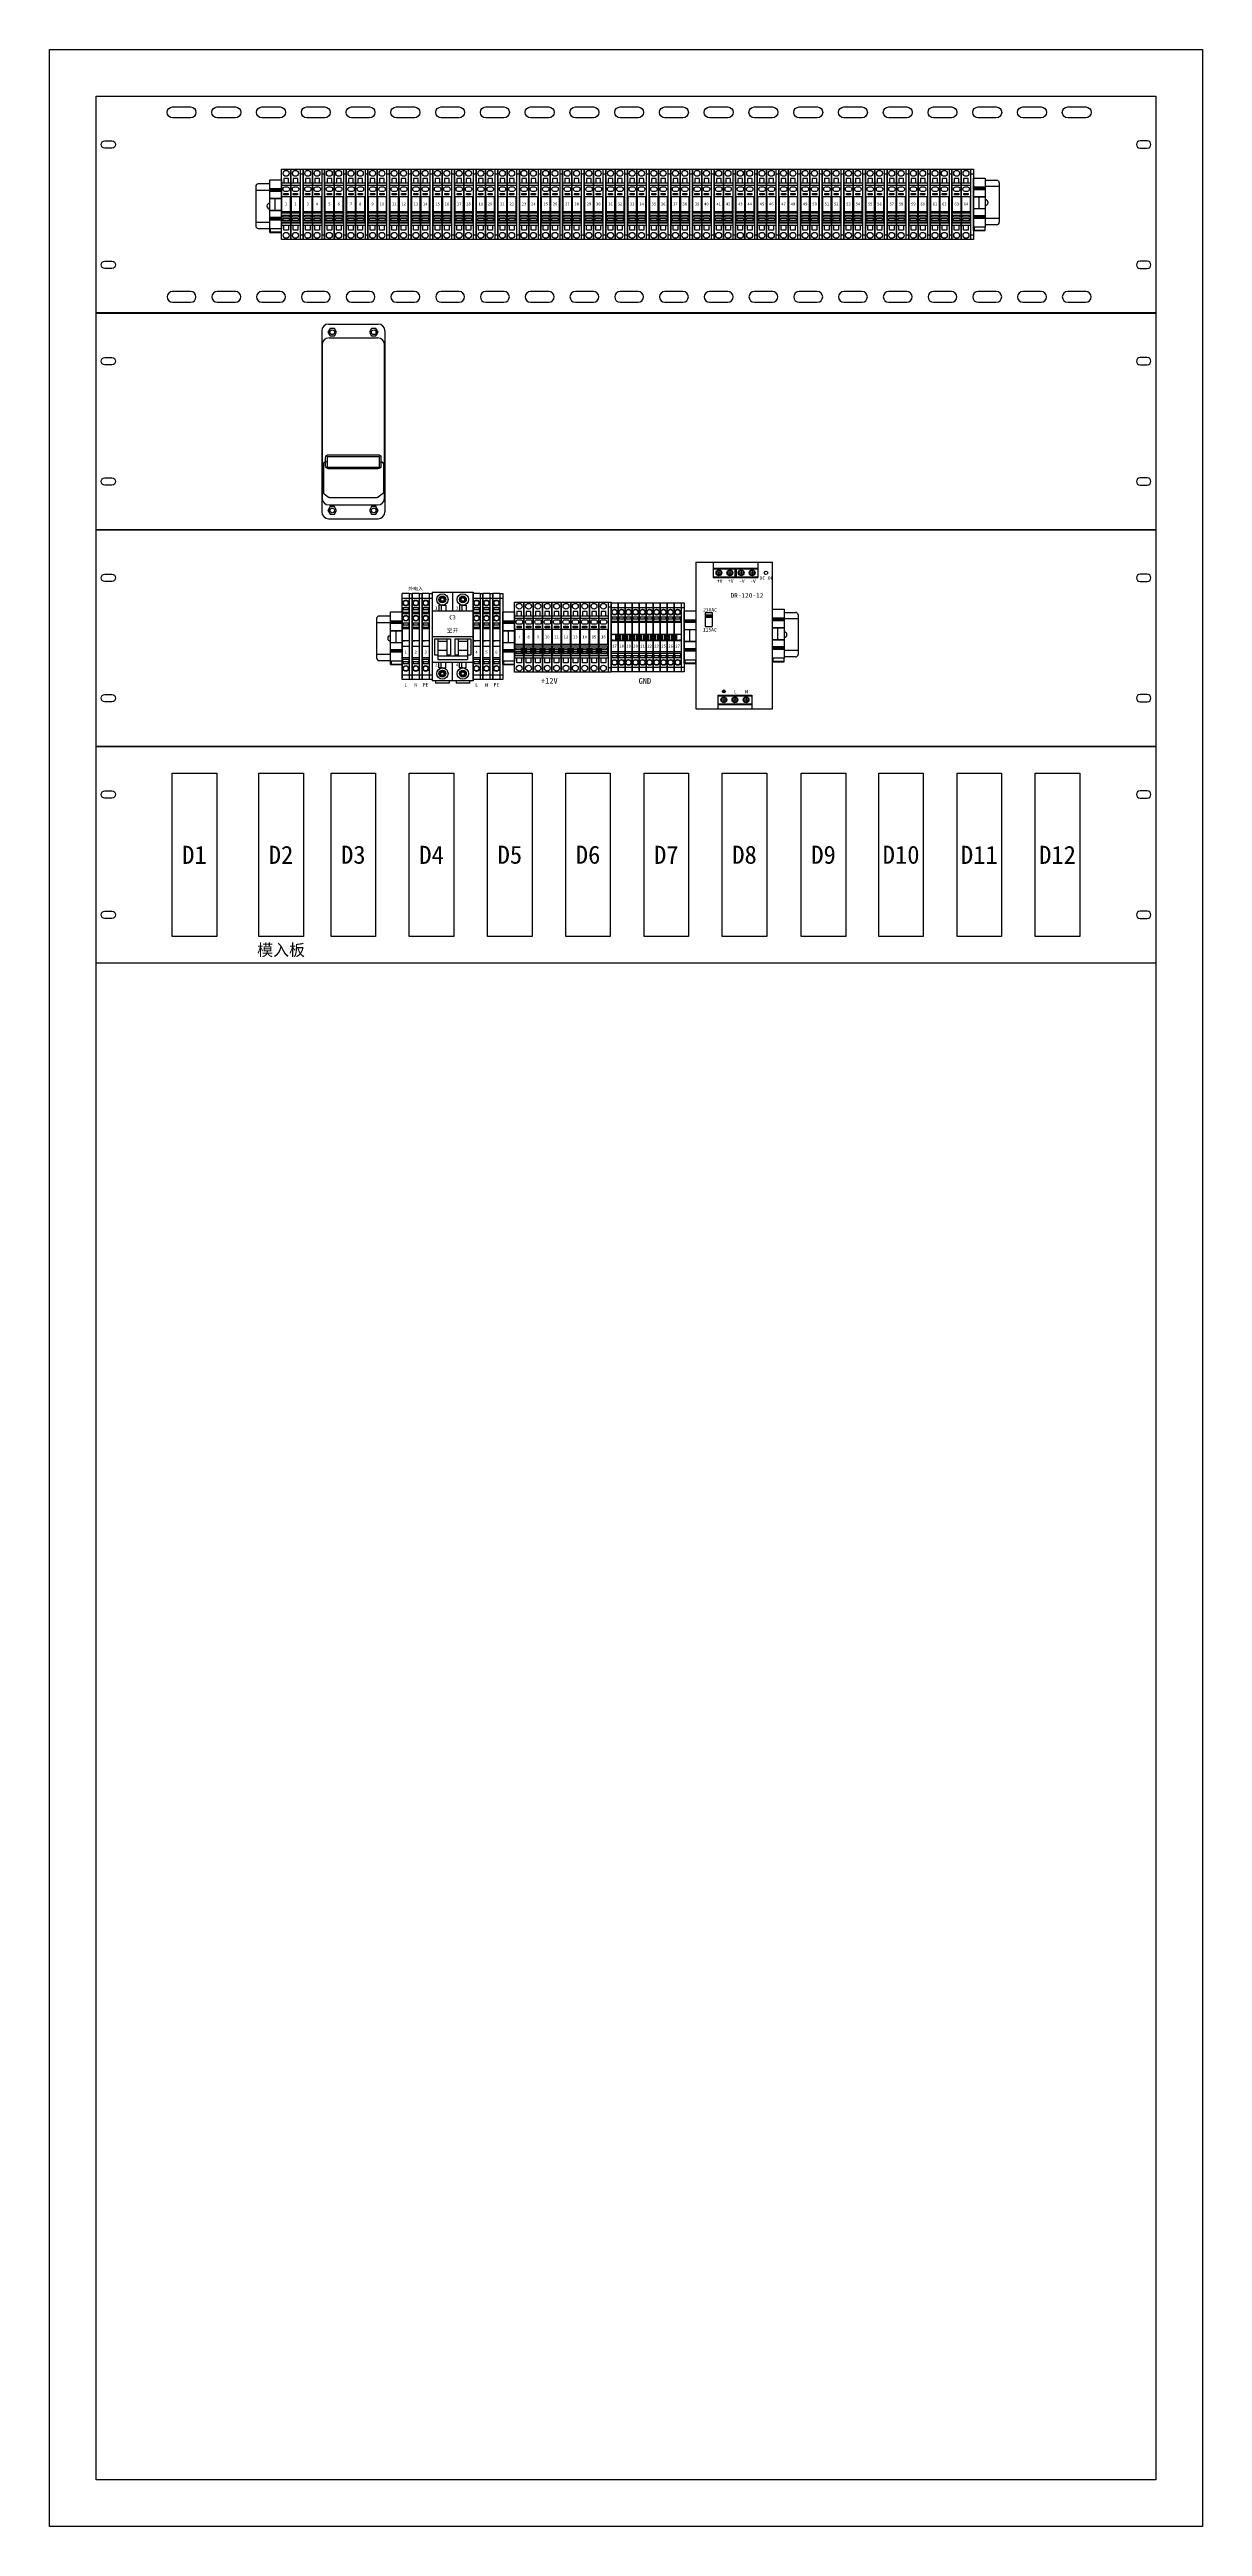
# Model space of a CAD drawing. Header units: millimetres. Extents: x 969 to 1551, y 435 to 847.
# Drawn here: x 1150.4 to 1249, y 441.4 to 653.3 of the extents above; entities that cross this region are included whole.
import ezdxf
from ezdxf.enums import TextEntityAlignment as Align

# ---------------------------------------------------------------- set-up
doc = ezdxf.new("R2010")
doc.units = ezdxf.units.MM
doc.styles.get("Standard").update_dxf_attribs({"font": ''})
doc.styles.get('Standard').set_extended_font_data('SimSun')

# ---------------------------------------------------------------- blocks, each defined once
blk = doc.blocks.new('*U70')
at = {"color": 0}
for points in [[(0, 0), (21.98196, 0)], [(90.6048, 0), (90.6048, -18.5328), (0, -18.5328)], [(0, -18.5328), (0, 0)], [(21.98196, 0), (28.64903, 0)], [(28.67436, 0), (35.36676, 0)], [(35.36676, 0), (42.05916, 0)], [(42.05916, 0), (48.75156, 0)], [(48.75156, 0), (55.44396, 0)], [(55.44396, 0), (62.13636, 0)], [(62.13636, 0), (68.82876, 0)], [(68.82876, 0), (75.52116, 0)], [(75.52116, 0), (82.21356, 0)], [(82.21356, 0), (90.6048, 0)]]:
    blk.add_lwpolyline(points, dxfattribs=at)
for points in [[(1.33848, -3.80952, -1), (1.33848, -4.42728), (0.72072, -4.42728, -1), (0.72072, -3.80952)], [(89.26632, -3.80952, 1), (89.26632, -4.42728), (89.88408, -4.42728, 1), (89.88408, -3.80952)], [(1.33848, -14.10552, -1), (1.33848, -14.72328), (0.72072, -14.72328, -1), (0.72072, -14.10552)], [(89.26632, -14.10552, 1), (89.26632, -14.72328), (89.88408, -14.72328, 1), (89.88408, -14.10552)]]:
    blk.add_lwpolyline(points, format="xyb", close=True, dxfattribs=at)
blk = doc.blocks.new('*U45')
at = {"color": 0}
for p, q in [((-0.471, 0.664), (-0.471, -0.664)), ((-0.471, 0.536), (0, 0.536)), ((0, 0.75), (-0.386, 0.75)), ((-0.471, -0.536), (0, -0.536)), ((-0.386, -0.75), (0, -0.75))]:
    blk.add_line(p, q, dxfattribs=at)
for centre, radius, start, end in [((-0.386, 0.664), 0.0857, 90, 180), ((0, 0), 0.0958, 91.00958, 268.99042), ((-0.386, -0.664), 0.0857, 180, 270)]:
    blk.add_arc(centre, radius, start, end, dxfattribs=at)
blk = doc.blocks.new('WAGO—端头板—宽10')
at = {"color": 0}
for p, q in [((0, -22.5), (0, 22.5)), ((0, 22.5), (10, 22.5)), ((10, 22.5), (10, -19.5)), ((0, 15), (10, 15)), ((0, 14), (10, 14)), ((0, 13.8), (10, 13.8)), ((0, 12.8), (10, 12.8)), ((0, 6.7), (10, 6.7)), ((0, 6.5), (10, 6.5)), ((4.5, 6.5), (4.5, -3.5)), ((0, -3.5), (10, -3.5)), ((0, -3.7), (10, -3.7)), ((10, -9.8), (0, -9.8)), ((10, -10.8), (0, -10.8)), ((10, -10.8), (0, -10.8)), ((10, -11), (0, -11)), ((10, -12), (0, -12)), ((10, -12), (0, -12)), ((0, -19.5), (0, -22)), ((10, -19.5), (0, -19.5)), ((0.5, -19.5), (0.5, -22)), ((10, -22.5), (10, -19.5)), ((0, -22.5), (10, -22.5)), ((0.5, -22), (10, -22))]:
    blk.add_line(p, q, dxfattribs=at)
blk = doc.blocks.new('WAGO—2孔—带保险')
at = {"color": 0}
for p, q in [((0, 30), (8, 30)), ((0, -30), (0, 30)), ((2, 22), (2, 18)), ((6, 22), (2, 22)), ((6, 18), (6, 22)), ((8, 30), (8, -30)), ((8, 18), (0, 18)), ((8, 16), (0, 16)), ((6.3, 8.7), (1.8, 8.7)), ((8, -16), (0, -16)), ((8, -18), (0, -18)), ((2, -22), (2, -18)), ((6, -18), (6, -22)), ((8, -30), (0, -30)), ((6, -22), (2, -22))]:
    blk.add_line(p, q, dxfattribs=at)
for points in [[(7.5, -6.3), (0.5, -6.3), (0.5, 6.8), (7.5, 6.8)], [(5.8, 8), (2.2, 8), (2.2, 9.4), (5.8, 9.4)], [(7.5, -15.5), (0.5, -15.5), (0.5, -7.4), (7.5, -7.4)], [(6.7, -10.9), (1.4, -10.9), (1.4, -9.2), (6.7, -9.2)], [(6.7, -14), (1.4, -14), (1.4, -12.2), (6.7, -12.2)]]:
    blk.add_lwpolyline(points, close=True, dxfattribs=at)
blk.add_lwpolyline([(5.3, 11.1), (2.9, 11.1, -0.414214), (1.4, 12.6), (1.4, 13.4, -0.414214), (2.9, 14.9), (5.3, 14.9, -0.414214), (6.8, 13.4), (6.8, 12.6, -0.414214)], format="xyb", close=True, dxfattribs=at)
for centre in [(4, 26.5), (4, -26.5)]:
    blk.add_circle(centre, 2.5, dxfattribs=at)
at = {"color": 0, "flags": 12}
blk.add_attdef('标号', text='', height=2.5, dxfattribs=at).set_placement((4, 0.3), align=Align.MIDDLE)
blk = doc.blocks.new('*U44')
at = {"color": 0}
for p, q in [((0, 0.75), (0.386, 0.75)), ((0.471, 0.536), (0, 0.536)), ((0.471, 0.664), (0.471, -0.664)), ((0.471, -0.536), (0, -0.536)), ((0.386, -0.75), (0, -0.75))]:
    blk.add_line(p, q, dxfattribs=at)
for centre, radius, start, end in [((0, 0), 0.0958, 271.00958, 88.99042), ((0.386, 0.664), 0.0857, 0, 90), ((0.386, -0.664), 0.0857, 270, 0)]:
    blk.add_arc(centre, radius, start, end, dxfattribs=at)
blk = doc.blocks.new('*U100')
at = {"color": 30}
for p, q in [((0, 30), (2.5, 30)), ((0, 30), (0, -30)), ((0, 26), (2.5, 26)), ((2.5, 30), (2.5, -30)), ((0, -26), (2.5, -26)), ((2.5, -30), (0, -30))]:
    blk.add_line(p, q, dxfattribs=at)
blk = doc.blocks.new('*U102')
at = {"color": 0}
for points in [[(6.52, -0.91), (8.06, -0.91, -1), (8.06, -1.84), (6.52, -1.84, -1)], [(10.34, -0.91), (11.89, -0.91, -1), (11.89, -1.84), (10.34, -1.84, -1)], [(14.17, -0.91), (15.72, -0.91, -1), (15.72, -1.84), (14.17, -1.84, -1)], [(18, -0.91), (19.54, -0.91, -1), (19.54, -1.84), (18, -1.84, -1)], [(21.83, -0.91), (23.37, -0.91, -1), (23.37, -1.84), (21.83, -1.84, -1)], [(25.66, -0.91), (27.2, -0.91, -1), (27.2, -1.84), (25.66, -1.84, -1)], [(29.49, -0.91), (31.03, -0.91, -1), (31.03, -1.84), (29.49, -1.84, -1)], [(33.31, -0.91), (34.86, -0.91, -1), (34.86, -1.84), (33.31, -1.84, -1)], [(37.14, -0.91), (38.69, -0.91, -1), (38.69, -1.84), (37.14, -1.84, -1)], [(40.97, -0.91), (42.51, -0.91, -1), (42.51, -1.84), (40.97, -1.84, -1)], [(44.8, -0.91), (46.34, -0.91, -1), (46.34, -1.84), (44.8, -1.84, -1)], [(48.63, -0.91), (50.17, -0.91, -1), (50.17, -1.84), (48.63, -1.84, -1)], [(52.45, -0.91), (54, -0.91, -1), (54, -1.84), (52.45, -1.84, -1)], [(56.28, -0.91), (57.83, -0.91, -1), (57.83, -1.84), (56.28, -1.84, -1)], [(60.11, -0.91), (61.66, -0.91, -1), (61.66, -1.84), (60.11, -1.84, -1)], [(63.94, -0.91), (65.48, -0.91, -1), (65.48, -1.84), (63.94, -1.84, -1)], [(67.77, -0.91), (69.31, -0.91, -1), (69.31, -1.84), (67.77, -1.84, -1)], [(71.6, -0.91), (73.14, -0.91, -1), (73.14, -1.84), (71.6, -1.84, -1)], [(75.42, -0.91), (76.97, -0.91, -1), (76.97, -1.84), (75.42, -1.84, -1)], [(79.25, -0.91), (80.8, -0.91, -1), (80.8, -1.84), (79.25, -1.84, -1)], [(83.08, -0.91), (84.62, -0.91, -1), (84.62, -1.84), (83.08, -1.84, -1)], [(6.52, -17.62), (8.06, -17.62, 1), (8.06, -16.69), (6.52, -16.69, 1)], [(10.34, -17.62), (11.89, -17.62, 1), (11.89, -16.69), (10.34, -16.69, 1)], [(14.17, -17.62), (15.72, -17.62, 1), (15.72, -16.69), (14.17, -16.69, 1)], [(18, -17.62), (19.54, -17.62, 1), (19.54, -16.69), (18, -16.69, 1)], [(21.83, -17.62), (23.37, -17.62, 1), (23.37, -16.69), (21.83, -16.69, 1)], [(25.66, -17.62), (27.2, -17.62, 1), (27.2, -16.69), (25.66, -16.69, 1)], [(29.49, -17.62), (31.03, -17.62, 1), (31.03, -16.69), (29.49, -16.69, 1)], [(33.31, -17.62), (34.86, -17.62, 1), (34.86, -16.69), (33.31, -16.69, 1)], [(37.14, -17.62), (38.69, -17.62, 1), (38.69, -16.69), (37.14, -16.69, 1)], [(40.97, -17.62), (42.51, -17.62, 1), (42.51, -16.69), (40.97, -16.69, 1)], [(44.8, -17.62), (46.34, -17.62, 1), (46.34, -16.69), (44.8, -16.69, 1)], [(48.63, -17.62), (50.17, -17.62, 1), (50.17, -16.69), (48.63, -16.69, 1)], [(52.45, -17.62), (54, -17.62, 1), (54, -16.69), (52.45, -16.69, 1)], [(56.28, -17.62), (57.83, -17.62, 1), (57.83, -16.69), (56.28, -16.69, 1)], [(60.11, -17.62), (61.66, -17.62, 1), (61.66, -16.69), (60.11, -16.69, 1)], [(63.94, -17.62), (65.48, -17.62, 1), (65.48, -16.69), (63.94, -16.69, 1)], [(67.77, -17.62), (69.31, -17.62, 1), (69.31, -16.69), (67.77, -16.69, 1)], [(71.6, -17.62), (73.14, -17.62, 1), (73.14, -16.69), (71.6, -16.69, 1)], [(75.42, -17.62), (76.97, -17.62, 1), (76.97, -16.69), (75.42, -16.69, 1)], [(79.25, -17.62), (80.8, -17.62, 1), (80.8, -16.69), (79.25, -16.69, 1)], [(83.08, -17.62), (84.62, -17.62, 1), (84.62, -16.69), (83.08, -16.69, 1)]]:
    blk.add_lwpolyline(points, format="xyb", close=True, dxfattribs=at)
blk.add_blockref('*U70', (0, 0), dxfattribs=at)
ref = blk.add_blockref('WAGO—2孔—带保险', (15.83, -9.24), dxfattribs=dict(at, xscale=0.1, yscale=0.1, zscale=0.1))
ref.add_attrib('标号', '1', dxfattribs={"color": 7, "height": 0.25, "flags": 12}).set_placement((16.23, -9.21), align=Align.MIDDLE)
ref = blk.add_blockref('WAGO—2孔—带保险', (16.63, -9.24), dxfattribs=dict(at, xscale=0.1, yscale=0.1, zscale=0.1))
ref.add_attrib('标号', '2', dxfattribs={"color": 7, "height": 0.25, "flags": 12}).set_placement((17.03, -9.21), align=Align.MIDDLE)
at = {"color": 4, "xscale": 0.1, "yscale": 0.1, "zscale": 0.1}
for p in [(17.43, -9.24), (19.28, -9.24), (21.13, -9.24), (22.98, -9.24), (24.83, -9.24), (26.68, -9.24), (28.53, -9.24), (30.38, -9.24), (32.23, -9.24), (34.08, -9.24), (35.93, -9.24), (37.78, -9.24), (39.63, -9.24), (41.48, -9.24), (43.33, -9.24), (45.18, -9.24), (47.03, -9.24), (48.88, -9.24), (50.73, -9.24), (52.58, -9.24), (54.43, -9.24), (56.28, -9.24), (58.13, -9.24), (59.98, -9.24), (61.83, -9.24), (63.68, -9.24), (65.53, -9.24), (67.38, -9.24), (69.23, -9.24), (71.08, -9.24), (72.93, -9.24), (74.78, -9.24)]:
    blk.add_blockref('*U100', p, dxfattribs=at)
at = {"color": 0}
ref = blk.add_blockref('WAGO—2孔—带保险', (17.68, -9.24), dxfattribs=dict(at, xscale=0.1, yscale=0.1, zscale=0.1))
ref.add_attrib('标号', '3', dxfattribs={"color": 7, "height": 0.25, "flags": 12}).set_placement((18.08, -9.21), align=Align.MIDDLE)
ref = blk.add_blockref('WAGO—2孔—带保险', (18.48, -9.24), dxfattribs=dict(at, xscale=0.1, yscale=0.1, zscale=0.1))
ref.add_attrib('标号', '4', dxfattribs={"color": 7, "height": 0.25, "flags": 12}).set_placement((18.88, -9.21), align=Align.MIDDLE)
ref = blk.add_blockref('WAGO—2孔—带保险', (19.53, -9.24), dxfattribs=dict(at, xscale=0.1, yscale=0.1, zscale=0.1))
ref.add_attrib('标号', '5', dxfattribs={"color": 7, "height": 0.25, "flags": 12}).set_placement((19.93, -9.21), align=Align.MIDDLE)
ref = blk.add_blockref('WAGO—2孔—带保险', (20.33, -9.24), dxfattribs=dict(at, xscale=0.1, yscale=0.1, zscale=0.1))
ref.add_attrib('标号', '6', dxfattribs={"color": 7, "height": 0.25, "flags": 12}).set_placement((20.73, -9.21), align=Align.MIDDLE)
ref = blk.add_blockref('WAGO—2孔—带保险', (21.38, -9.24), dxfattribs=dict(at, xscale=0.1, yscale=0.1, zscale=0.1))
ref.add_attrib('标号', '7', dxfattribs={"color": 7, "height": 0.25, "flags": 12}).set_placement((21.78, -9.21), align=Align.MIDDLE)
ref = blk.add_blockref('WAGO—2孔—带保险', (22.18, -9.24), dxfattribs=dict(at, xscale=0.1, yscale=0.1, zscale=0.1))
ref.add_attrib('标号', '8', dxfattribs={"color": 7, "height": 0.25, "flags": 12}).set_placement((22.58, -9.21), align=Align.MIDDLE)
ref = blk.add_blockref('WAGO—2孔—带保险', (23.23, -9.24), dxfattribs=dict(at, xscale=0.1, yscale=0.1, zscale=0.1))
ref.add_attrib('标号', '9', dxfattribs={"color": 7, "height": 0.25, "flags": 12}).set_placement((23.63, -9.21), align=Align.MIDDLE)
ref = blk.add_blockref('WAGO—2孔—带保险', (24.03, -9.24), dxfattribs=dict(at, xscale=0.1, yscale=0.1, zscale=0.1))
ref.add_attrib('标号', '10', dxfattribs={"color": 7, "height": 0.25, "flags": 12}).set_placement((24.43, -9.21), align=Align.MIDDLE)
ref = blk.add_blockref('WAGO—2孔—带保险', (25.08, -9.24), dxfattribs=dict(at, xscale=0.1, yscale=0.1, zscale=0.1))
ref.add_attrib('标号', '11', dxfattribs={"color": 7, "height": 0.25, "flags": 12}).set_placement((25.48, -9.21), align=Align.MIDDLE)
ref = blk.add_blockref('WAGO—2孔—带保险', (25.88, -9.24), dxfattribs=dict(at, xscale=0.1, yscale=0.1, zscale=0.1))
ref.add_attrib('标号', '12', dxfattribs={"color": 7, "height": 0.25, "flags": 12}).set_placement((26.28, -9.21), align=Align.MIDDLE)
ref = blk.add_blockref('WAGO—2孔—带保险', (26.93, -9.24), dxfattribs=dict(at, xscale=0.1, yscale=0.1, zscale=0.1))
ref.add_attrib('标号', '13', dxfattribs={"color": 7, "height": 0.25, "flags": 12}).set_placement((27.33, -9.21), align=Align.MIDDLE)
ref = blk.add_blockref('WAGO—2孔—带保险', (27.73, -9.24), dxfattribs=dict(at, xscale=0.1, yscale=0.1, zscale=0.1))
ref.add_attrib('标号', '14', dxfattribs={"color": 7, "height": 0.25, "flags": 12}).set_placement((28.13, -9.21), align=Align.MIDDLE)
ref = blk.add_blockref('WAGO—2孔—带保险', (28.78, -9.24), dxfattribs=dict(at, xscale=0.1, yscale=0.1, zscale=0.1))
ref.add_attrib('标号', '15', dxfattribs={"color": 7, "height": 0.25, "flags": 12}).set_placement((29.18, -9.21), align=Align.MIDDLE)
ref = blk.add_blockref('WAGO—2孔—带保险', (29.58, -9.24), dxfattribs=dict(at, xscale=0.1, yscale=0.1, zscale=0.1))
ref.add_attrib('标号', '16', dxfattribs={"color": 7, "height": 0.25, "flags": 12}).set_placement((29.98, -9.21), align=Align.MIDDLE)
ref = blk.add_blockref('WAGO—2孔—带保险', (30.63, -9.24), dxfattribs=dict(at, xscale=0.1, yscale=0.1, zscale=0.1))
ref.add_attrib('标号', '17', dxfattribs={"color": 7, "height": 0.25, "flags": 12}).set_placement((31.03, -9.21), align=Align.MIDDLE)
ref = blk.add_blockref('WAGO—2孔—带保险', (31.43, -9.24), dxfattribs=dict(at, xscale=0.1, yscale=0.1, zscale=0.1))
ref.add_attrib('标号', '18', dxfattribs={"color": 7, "height": 0.25, "flags": 12}).set_placement((31.83, -9.21), align=Align.MIDDLE)
ref = blk.add_blockref('WAGO—2孔—带保险', (32.48, -9.24), dxfattribs=dict(at, xscale=0.1, yscale=0.1, zscale=0.1))
ref.add_attrib('标号', '19', dxfattribs={"color": 7, "height": 0.25, "flags": 12}).set_placement((32.88, -9.21), align=Align.MIDDLE)
ref = blk.add_blockref('WAGO—2孔—带保险', (33.28, -9.24), dxfattribs=dict(at, xscale=0.1, yscale=0.1, zscale=0.1))
ref.add_attrib('标号', '20', dxfattribs={"color": 7, "height": 0.25, "flags": 12}).set_placement((33.68, -9.21), align=Align.MIDDLE)
ref = blk.add_blockref('WAGO—2孔—带保险', (34.33, -9.24), dxfattribs=dict(at, xscale=0.1, yscale=0.1, zscale=0.1))
ref.add_attrib('标号', '21', dxfattribs={"color": 7, "height": 0.25, "flags": 12}).set_placement((34.73, -9.21), align=Align.MIDDLE)
ref = blk.add_blockref('WAGO—2孔—带保险', (35.13, -9.24), dxfattribs=dict(at, xscale=0.1, yscale=0.1, zscale=0.1))
ref.add_attrib('标号', '22', dxfattribs={"color": 7, "height": 0.25, "flags": 12}).set_placement((35.53, -9.21), align=Align.MIDDLE)
ref = blk.add_blockref('WAGO—2孔—带保险', (36.18, -9.24), dxfattribs=dict(at, xscale=0.1, yscale=0.1, zscale=0.1))
ref.add_attrib('标号', '23', dxfattribs={"color": 7, "height": 0.25, "flags": 12}).set_placement((36.58, -9.21), align=Align.MIDDLE)
ref = blk.add_blockref('WAGO—2孔—带保险', (36.98, -9.24), dxfattribs=dict(at, xscale=0.1, yscale=0.1, zscale=0.1))
ref.add_attrib('标号', '24', dxfattribs={"color": 7, "height": 0.25, "flags": 12}).set_placement((37.38, -9.21), align=Align.MIDDLE)
ref = blk.add_blockref('WAGO—2孔—带保险', (38.03, -9.24), dxfattribs=dict(at, xscale=0.1, yscale=0.1, zscale=0.1))
ref.add_attrib('标号', '25', dxfattribs={"color": 7, "height": 0.25, "flags": 12}).set_placement((38.43, -9.21), align=Align.MIDDLE)
ref = blk.add_blockref('WAGO—2孔—带保险', (38.83, -9.24), dxfattribs=dict(at, xscale=0.1, yscale=0.1, zscale=0.1))
ref.add_attrib('标号', '26', dxfattribs={"color": 7, "height": 0.25, "flags": 12}).set_placement((39.23, -9.21), align=Align.MIDDLE)
ref = blk.add_blockref('WAGO—2孔—带保险', (39.88, -9.24), dxfattribs=dict(at, xscale=0.1, yscale=0.1, zscale=0.1))
ref.add_attrib('标号', '27', dxfattribs={"color": 7, "height": 0.25, "flags": 12}).set_placement((40.28, -9.21), align=Align.MIDDLE)
ref = blk.add_blockref('WAGO—2孔—带保险', (40.68, -9.24), dxfattribs=dict(at, xscale=0.1, yscale=0.1, zscale=0.1))
ref.add_attrib('标号', '28', dxfattribs={"color": 7, "height": 0.25, "flags": 12}).set_placement((41.08, -9.21), align=Align.MIDDLE)
ref = blk.add_blockref('WAGO—2孔—带保险', (41.73, -9.24), dxfattribs=dict(at, xscale=0.1, yscale=0.1, zscale=0.1))
ref.add_attrib('标号', '29', dxfattribs={"color": 7, "height": 0.25, "flags": 12}).set_placement((42.13, -9.21), align=Align.MIDDLE)
ref = blk.add_blockref('WAGO—2孔—带保险', (42.53, -9.24), dxfattribs=dict(at, xscale=0.1, yscale=0.1, zscale=0.1))
ref.add_attrib('标号', '30', dxfattribs={"color": 7, "height": 0.25, "flags": 12}).set_placement((42.93, -9.21), align=Align.MIDDLE)
ref = blk.add_blockref('WAGO—2孔—带保险', (43.58, -9.24), dxfattribs=dict(at, xscale=0.1, yscale=0.1, zscale=0.1))
ref.add_attrib('标号', '31', dxfattribs={"color": 7, "height": 0.25, "flags": 12}).set_placement((43.98, -9.21), align=Align.MIDDLE)
ref = blk.add_blockref('WAGO—2孔—带保险', (44.38, -9.24), dxfattribs=dict(at, xscale=0.1, yscale=0.1, zscale=0.1))
ref.add_attrib('标号', '32', dxfattribs={"color": 7, "height": 0.25, "flags": 12}).set_placement((44.78, -9.21), align=Align.MIDDLE)
ref = blk.add_blockref('WAGO—2孔—带保险', (45.43, -9.24), dxfattribs=dict(at, xscale=0.1, yscale=0.1, zscale=0.1))
ref.add_attrib('标号', '33', dxfattribs={"color": 7, "height": 0.25, "flags": 12}).set_placement((45.83, -9.21), align=Align.MIDDLE)
ref = blk.add_blockref('WAGO—2孔—带保险', (46.23, -9.24), dxfattribs=dict(at, xscale=0.1, yscale=0.1, zscale=0.1))
ref.add_attrib('标号', '34', dxfattribs={"color": 7, "height": 0.25, "flags": 12}).set_placement((46.63, -9.21), align=Align.MIDDLE)
ref = blk.add_blockref('WAGO—2孔—带保险', (47.28, -9.24), dxfattribs=dict(at, xscale=0.1, yscale=0.1, zscale=0.1))
ref.add_attrib('标号', '35', dxfattribs={"color": 7, "height": 0.25, "flags": 12}).set_placement((47.68, -9.21), align=Align.MIDDLE)
ref = blk.add_blockref('WAGO—2孔—带保险', (48.08, -9.24), dxfattribs=dict(at, xscale=0.1, yscale=0.1, zscale=0.1))
ref.add_attrib('标号', '36', dxfattribs={"color": 7, "height": 0.25, "flags": 12}).set_placement((48.48, -9.21), align=Align.MIDDLE)
ref = blk.add_blockref('WAGO—2孔—带保险', (49.13, -9.24), dxfattribs=dict(at, xscale=0.1, yscale=0.1, zscale=0.1))
ref.add_attrib('标号', '37', dxfattribs={"color": 7, "height": 0.25, "flags": 12}).set_placement((49.53, -9.21), align=Align.MIDDLE)
ref = blk.add_blockref('WAGO—2孔—带保险', (49.93, -9.24), dxfattribs=dict(at, xscale=0.1, yscale=0.1, zscale=0.1))
ref.add_attrib('标号', '38', dxfattribs={"color": 7, "height": 0.25, "flags": 12}).set_placement((50.33, -9.21), align=Align.MIDDLE)
ref = blk.add_blockref('WAGO—2孔—带保险', (50.98, -9.24), dxfattribs=dict(at, xscale=0.1, yscale=0.1, zscale=0.1))
ref.add_attrib('标号', '39', dxfattribs={"color": 7, "height": 0.25, "flags": 12}).set_placement((51.38, -9.21), align=Align.MIDDLE)
ref = blk.add_blockref('WAGO—2孔—带保险', (51.78, -9.24), dxfattribs=dict(at, xscale=0.1, yscale=0.1, zscale=0.1))
ref.add_attrib('标号', '40', dxfattribs={"color": 7, "height": 0.25, "flags": 12}).set_placement((52.18, -9.21), align=Align.MIDDLE)
ref = blk.add_blockref('WAGO—2孔—带保险', (52.83, -9.24), dxfattribs=dict(at, xscale=0.1, yscale=0.1, zscale=0.1))
ref.add_attrib('标号', '41', dxfattribs={"color": 7, "height": 0.25, "flags": 12}).set_placement((53.23, -9.21), align=Align.MIDDLE)
ref = blk.add_blockref('WAGO—2孔—带保险', (53.63, -9.24), dxfattribs=dict(at, xscale=0.1, yscale=0.1, zscale=0.1))
ref.add_attrib('标号', '42', dxfattribs={"color": 7, "height": 0.25, "flags": 12}).set_placement((54.03, -9.21), align=Align.MIDDLE)
ref = blk.add_blockref('WAGO—2孔—带保险', (54.68, -9.24), dxfattribs=dict(at, xscale=0.1, yscale=0.1, zscale=0.1))
ref.add_attrib('标号', '43', dxfattribs={"color": 7, "height": 0.25, "flags": 12}).set_placement((55.08, -9.21), align=Align.MIDDLE)
ref = blk.add_blockref('WAGO—2孔—带保险', (55.48, -9.24), dxfattribs=dict(at, xscale=0.1, yscale=0.1, zscale=0.1))
ref.add_attrib('标号', '44', dxfattribs={"color": 7, "height": 0.25, "flags": 12}).set_placement((55.88, -9.21), align=Align.MIDDLE)
ref = blk.add_blockref('WAGO—2孔—带保险', (56.53, -9.24), dxfattribs=dict(at, xscale=0.1, yscale=0.1, zscale=0.1))
ref.add_attrib('标号', '45', dxfattribs={"color": 7, "height": 0.25, "flags": 12}).set_placement((56.93, -9.21), align=Align.MIDDLE)
ref = blk.add_blockref('WAGO—2孔—带保险', (57.33, -9.24), dxfattribs=dict(at, xscale=0.1, yscale=0.1, zscale=0.1))
ref.add_attrib('标号', '46', dxfattribs={"color": 7, "height": 0.25, "flags": 12}).set_placement((57.73, -9.21), align=Align.MIDDLE)
ref = blk.add_blockref('WAGO—2孔—带保险', (58.38, -9.24), dxfattribs=dict(at, xscale=0.1, yscale=0.1, zscale=0.1))
ref.add_attrib('标号', '47', dxfattribs={"color": 7, "height": 0.25, "flags": 12}).set_placement((58.78, -9.21), align=Align.MIDDLE)
ref = blk.add_blockref('WAGO—2孔—带保险', (59.18, -9.24), dxfattribs=dict(at, xscale=0.1, yscale=0.1, zscale=0.1))
ref.add_attrib('标号', '48', dxfattribs={"color": 7, "height": 0.25, "flags": 12}).set_placement((59.58, -9.21), align=Align.MIDDLE)
ref = blk.add_blockref('WAGO—2孔—带保险', (60.23, -9.24), dxfattribs=dict(at, xscale=0.1, yscale=0.1, zscale=0.1))
ref.add_attrib('标号', '49', dxfattribs={"color": 7, "height": 0.25, "flags": 12}).set_placement((60.63, -9.21), align=Align.MIDDLE)
ref = blk.add_blockref('WAGO—2孔—带保险', (61.03, -9.24), dxfattribs=dict(at, xscale=0.1, yscale=0.1, zscale=0.1))
ref.add_attrib('标号', '50', dxfattribs={"color": 7, "height": 0.25, "flags": 12}).set_placement((61.43, -9.21), align=Align.MIDDLE)
ref = blk.add_blockref('WAGO—2孔—带保险', (62.08, -9.24), dxfattribs=dict(at, xscale=0.1, yscale=0.1, zscale=0.1))
ref.add_attrib('标号', '51', dxfattribs={"color": 7, "height": 0.25, "flags": 12}).set_placement((62.48, -9.21), align=Align.MIDDLE)
ref = blk.add_blockref('WAGO—2孔—带保险', (62.88, -9.24), dxfattribs=dict(at, xscale=0.1, yscale=0.1, zscale=0.1))
ref.add_attrib('标号', '52', dxfattribs={"color": 7, "height": 0.25, "flags": 12}).set_placement((63.28, -9.21), align=Align.MIDDLE)
ref = blk.add_blockref('WAGO—2孔—带保险', (63.93, -9.24), dxfattribs=dict(at, xscale=0.1, yscale=0.1, zscale=0.1))
ref.add_attrib('标号', '53', dxfattribs={"color": 7, "height": 0.25, "flags": 12}).set_placement((64.33, -9.21), align=Align.MIDDLE)
ref = blk.add_blockref('WAGO—2孔—带保险', (64.73, -9.24), dxfattribs=dict(at, xscale=0.1, yscale=0.1, zscale=0.1))
ref.add_attrib('标号', '54', dxfattribs={"color": 7, "height": 0.25, "flags": 12}).set_placement((65.13, -9.21), align=Align.MIDDLE)
ref = blk.add_blockref('WAGO—2孔—带保险', (65.78, -9.24), dxfattribs=dict(at, xscale=0.1, yscale=0.1, zscale=0.1))
ref.add_attrib('标号', '55', dxfattribs={"color": 7, "height": 0.25, "flags": 12}).set_placement((66.18, -9.21), align=Align.MIDDLE)
ref = blk.add_blockref('WAGO—2孔—带保险', (66.58, -9.24), dxfattribs=dict(at, xscale=0.1, yscale=0.1, zscale=0.1))
ref.add_attrib('标号', '56', dxfattribs={"color": 7, "height": 0.25, "flags": 12}).set_placement((66.98, -9.21), align=Align.MIDDLE)
ref = blk.add_blockref('WAGO—2孔—带保险', (67.63, -9.24), dxfattribs=dict(at, xscale=0.1, yscale=0.1, zscale=0.1))
ref.add_attrib('标号', '57', dxfattribs={"color": 7, "height": 0.25, "flags": 12}).set_placement((68.03, -9.21), align=Align.MIDDLE)
ref = blk.add_blockref('WAGO—2孔—带保险', (68.43, -9.24), dxfattribs=dict(at, xscale=0.1, yscale=0.1, zscale=0.1))
ref.add_attrib('标号', '58', dxfattribs={"color": 7, "height": 0.25, "flags": 12}).set_placement((68.83, -9.21), align=Align.MIDDLE)
ref = blk.add_blockref('WAGO—2孔—带保险', (69.48, -9.24), dxfattribs=dict(at, xscale=0.1, yscale=0.1, zscale=0.1))
ref.add_attrib('标号', '59', dxfattribs={"color": 7, "height": 0.25, "flags": 12}).set_placement((69.88, -9.21), align=Align.MIDDLE)
ref = blk.add_blockref('WAGO—2孔—带保险', (70.28, -9.24), dxfattribs=dict(at, xscale=0.1, yscale=0.1, zscale=0.1))
ref.add_attrib('标号', '60', dxfattribs={"color": 7, "height": 0.25, "flags": 12}).set_placement((70.68, -9.21), align=Align.MIDDLE)
ref = blk.add_blockref('WAGO—2孔—带保险', (71.33, -9.24), dxfattribs=dict(at, xscale=0.1, yscale=0.1, zscale=0.1))
ref.add_attrib('标号', '61', dxfattribs={"color": 7, "height": 0.25, "flags": 12}).set_placement((71.73, -9.21), align=Align.MIDDLE)
ref = blk.add_blockref('WAGO—2孔—带保险', (72.13, -9.24), dxfattribs=dict(at, xscale=0.1, yscale=0.1, zscale=0.1))
ref.add_attrib('标号', '62', dxfattribs={"color": 7, "height": 0.25, "flags": 12}).set_placement((72.53, -9.21), align=Align.MIDDLE)
ref = blk.add_blockref('WAGO—2孔—带保险', (73.18, -9.24), dxfattribs=dict(at, xscale=0.1, yscale=0.1, zscale=0.1))
ref.add_attrib('标号', '63', dxfattribs={"color": 7, "height": 0.25, "flags": 12}).set_placement((73.58, -9.21), align=Align.MIDDLE)
ref = blk.add_blockref('WAGO—2孔—带保险', (73.98, -9.24), dxfattribs=dict(at, xscale=0.1, yscale=0.1, zscale=0.1))
ref.add_attrib('标号', '64', dxfattribs={"color": 7, "height": 0.25, "flags": 12}).set_placement((74.38, -9.21), align=Align.MIDDLE)
for name, p, xscale, yscale, zscale in [('*U45', (14.83, -9.39), 2.54, 2.54, 2.54), ('WAGO—端头板—宽10', (14.83, -9.39), 0.1, 0.1, 0.1), ('WAGO—端头板—宽10', (75.03, -9.24), 0.1, 0.1, 0.1), ('*U44', (76.03, -9.09), 2.54, 2.54, 2.54)]:
    blk.add_blockref(name, p, dxfattribs=dict(at, xscale=xscale, yscale=yscale, zscale=zscale))
blk = doc.blocks.new('组合—继电器模块')
at = {"color": 0}
for p, q in [((-2.11, 0), (2.11, 0)), ((-2.7, -0.59), (-2.7, -16.06)), ((-2.67, -1.77), (-2.67, -14.88)), ((-2.08, -1.18), (2.08, -1.18)), ((2.67, -14.88), (2.67, -1.77)), ((2.7, -0.59), (2.7, -16.06)), ((-2.56, -11.94), (-2.56, -14.4)), ((-2.21, -11.79), (-2.41, -11.79)), ((2.22, -11.79), (2.42, -11.79)), ((2.57, -11.94), (2.57, -14.4)), ((-2.49, -14.52), (-2.11, -14.8)), ((-2.03, -14.83), (2.03, -14.83)), ((2.5, -14.52), (2.11, -14.8)), ((-2.11, -16.65), (2.11, -16.65)), ((-2.08, -15.47), (2.08, -15.47))]:
    blk.add_line(p, q, dxfattribs=at)
for points in [[(-1.43, -0.7), (-1.61, -0.38), (-1.98, -0.38), (-2.17, -0.7), (-1.98, -1.02), (-1.61, -1.02)], [(2.11, -0.7), (1.93, -0.38), (1.56, -0.38), (1.38, -0.7), (1.56, -1.02), (1.93, -1.02)], [(-2.21, -11.32), (2.22, -11.32), (2.22, -12.27), (-2.21, -12.27)], [(-1.43, -15.94), (-1.61, -15.62), (-1.98, -15.62), (-2.17, -15.94), (-1.98, -16.26), (-1.61, -16.26)], [(2.11, -15.94), (1.93, -15.62), (1.56, -15.62), (1.38, -15.94), (1.56, -16.26), (1.93, -16.26)]]:
    blk.add_lwpolyline(points, close=True, dxfattribs=at)
blk.add_lwpolyline([(-2.11, -11.18), (2.1, -11.18, -0.414214), (2.36, -11.44), (2.36, -12.12, -0.414214), (2.1, -12.38), (-2.11, -12.38, -0.414214), (-2.37, -12.12), (-2.37, -11.44, -0.414214)], format="xyb", close=True, dxfattribs=at)
for centre in [(-1.8, -0.7), (1.75, -0.7), (-1.8, -15.94), (1.75, -15.94)]:
    blk.add_circle(centre, 0.2, dxfattribs=at)
for centre, radius, start, end in [((-2.11, -0.59), 0.591, 90, 180), ((2.11, -0.59), 0.591, 0, 90), ((-2.08, -1.77), 0.591, 90, 180), ((2.08, -1.77), 0.591, 0, 90), ((-2.41, -11.94), 0.148, 90, 180), ((2.42, -11.94), 0.148, 0, 90), ((-2.41, -14.4), 0.148, 180, 234.1123), ((-2.03, -14.68), 0.148, 234.1123, 270), ((2.03, -14.68), 0.148, 270, 305.3187), ((2.42, -14.4), 0.148, 305.3187, 0), ((-2.11, -16.06), 0.591, 180, 270), ((-2.08, -14.88), 0.591, 180, 270), ((2.08, -14.88), 0.591, 270, 0), ((2.11, -16.06), 0.591, 270, 0)]:
    blk.add_arc(centre, radius, start, end, dxfattribs=at)
at = {"color": 0, "width": 0.5, "flags": 8}
blk.add_attdef('型号', text='', height=1, dxfattribs=at).set_placement((0, -5.58), align=Align.MIDDLE_CENTER)
blk = doc.blocks.new('组合—组合柜')
at = {"color": 0}
for points in [[(0, 211.8608), (98.6048, 211.8608), (98.6048, 0), (0, 0)], [(4, 207.8608), (94.6048, 207.8608), (94.6048, 4), (4, 4)]]:
    blk.add_lwpolyline(points, close=True, dxfattribs=at)
blk = doc.blocks.new('C0层—道轨端头')
at = {"color": 0}
for p, q in [((-0.471, 0.664), (-0.471, -0.664)), ((-0.471, 0.536), (0, 0.536)), ((0, 0.75), (-0.386, 0.75)), ((-0.471, -0.536), (0, -0.536)), ((-0.386, -0.75), (0, -0.75))]:
    blk.add_line(p, q, dxfattribs=at)
for centre, radius, start, end in [((-0.386, 0.664), 0.0857, 90, 180), ((0, 0), 0.0958, 91.00958, 268.99042), ((-0.386, -0.664), 0.0857, 180, 270)]:
    blk.add_arc(centre, radius, start, end, dxfattribs=at)
blk = doc.blocks.new('C0层—开关电源—轨道式')
at = {"color": 0}
for p, q in [((0, 62.6), (0, -62.6)), ((0, 62.6), (65.5, 62.6)), ((15, 62.6), (15, 49.6)), ((15, 57.6), (53, 57.6)), ((15, 57.1), (53, 57.1)), ((15, 50.1), (53, 50.1)), ((15, 49.6), (53, 49.6)), ((17.2, 53.6), (22.2, 53.6)), ((17.8, 53.6), (21.8, 53.6)), ((19.8, 55.6), (19.8, 51.6)), ((27.2, 53.6), (31.2, 53.6)), ((29.2, 55.6), (29.2, 51.6)), ((33.5, 57.1), (33.5, 50.1)), ((34.5, 57.1), (34.5, 50.1)), ((36.8, 53.6), (40.8, 53.6)), ((38.8, 55.6), (38.8, 51.6)), ((46.2, 53.6), (50.2, 53.6)), ((48.2, 55.6), (48.2, 51.6)), ((53, 62.6), (53, 49.6)), ((65.5, -62.6), (65.5, 62.6)), ((8, 19.6), (8, 7.6)), ((8, 19.6), (14, 19.6)), ((8, 17.6), (14, 17.6)), ((8, 17.1), (14, 17.1)), ((8, 16.1), (14, 16.1)), ((8, 15.6), (14, 15.6)), ((8, 7.6), (14, 7.6)), ((14, 19.6), (14, 7.6)), ((0, -62.6), (65.5, -62.6)), ((19, -51.1), (19, -62.6)), ((19, -51.1), (48, -51.1)), ((19, -51.6), (48, -51.6)), ((19, -58.6), (48, -58.6)), ((19, -59.1), (48, -59.1)), ((21.5, -55.1), (26.5, -55.1)), ((22, -55.1), (26, -55.1)), ((23.2, -47.8), (24.8, -47.8)), ((23.4, -48.2), (24.6, -48.2)), ((23.6, -48.6), (24.4, -48.6)), ((24, -47.8), (24, -47)), ((24, -53.1), (24, -57.1)), ((31, -55.1), (36, -55.1)), ((31.5, -55.1), (35.5, -55.1)), ((33.5, -53.1), (33.5, -57.1)), ((40.5, -55.1), (45.5, -55.1)), ((41, -55.1), (45, -55.1)), ((43, -53.1), (43, -57.1)), ((48, -51.1), (48, -62.6))]:
    blk.add_line(p, q, dxfattribs=at)
for centre, radius in [((19.8, 53.6), 2.5), ((19.8, 53.6), 2), ((29.2, 53.6), 2.5), ((29.2, 53.6), 2), ((38.8, 53.6), 2.5), ((38.8, 53.6), 2), ((48.2, 53.6), 2.5), ((48.2, 53.6), 2), ((60, 53.6), 1.5), ((24, -55.1), 2.5), ((24, -55.1), 2), ((24, -47.8), 1.2), ((33.5, -55.1), 2.5), ((33.5, -55.1), 2), ((43, -55.1), 2.5), ((43, -55.1), 2)]:
    blk.add_circle(centre, radius, dxfattribs=at)
at = {"color": 0, "attachment_point": 1}
for s, insert, char_height, width in [('+V', (18.1, 48.1), 3, 2.095), ('+V', (27.6, 48.1), 3, 2.095), ('-V', (37.1, 48.1), 3, 2.095), ('-V', (46.6, 48.1), 3, 2.095), ('DC OK', (54.6, 50.7), 3, 11.083), ('230AC', (6.3, 23.4), 3, 12.026), ('DR-120-12', (29.7, 36.3), 4, 27.008), ('115AC', (6.1, 6.4), 3, 12.026), ('L', (32.7, -46.5), 3, 4.064), ('N', (42.2, -46.5), 3, 4.064)]:
    blk.add_mtext(s, dxfattribs=dict(at, insert=insert, char_height=char_height, width=width))
blk = doc.blocks.new('*U64')
at = {"color": 30}
for p, q in [((0, 29.5), (2.5, 29.5)), ((0, 29.5), (0, -29.5)), ((0, 25.5), (2.5, 25.5)), ((2.5, 29.5), (2.5, -29.5)), ((0, -25.5), (2.5, -25.5)), ((2.5, -29.5), (0, -29.5))]:
    blk.add_line(p, q, dxfattribs=at)
blk = doc.blocks.new('C0层—空开—2P')
at = {"color": 0}
for p, q in [((0, 38), (17.5, 38)), ((0, 38), (0, -38)), ((0, 21.9), (35.1, 21.9)), ((5.8, 31.7), (7.4, 32)), ((5.8, 31.7), (7.4, 31.3)), ((5.8, 26.8), (5.8, 21.9)), ((8.8, 26.8), (5.8, 26.8)), ((6.2, 33.1), (7.7, 32.7)), ((6.2, 33.1), (7.4, 32)), ((6.2, 30.2), (7.4, 31.3)), ((6.2, 30.2), (7.7, 30.6)), ((7.3, 34.2), (8.4, 33.1)), ((7.3, 34.2), (7.7, 32.7)), ((7.3, 29.1), (7.7, 30.6)), ((7.3, 29.1), (8.4, 30.3)), ((7.8, 26.8), (7.8, 21.9)), ((8.8, 34.6), (8.4, 33.1)), ((8.8, 28.7), (8.4, 30.3)), ((8.8, 34.6), (9.1, 33.1)), ((8.8, 28.7), (9.1, 30.3)), ((8.8, 26.8), (11.7, 26.8)), ((10.2, 34.2), (9.1, 33.1)), ((10.2, 29.1), (9.1, 30.3)), ((10.2, 34.2), (9.8, 32.7)), ((11.3, 33.1), (9.8, 32.7)), ((10.2, 29.1), (9.8, 30.6)), ((11.3, 30.2), (9.8, 30.6)), ((11.3, 33.1), (10.2, 32)), ((11.7, 31.7), (10.2, 32)), ((11.7, 31.7), (10.2, 31.3)), ((11.3, 30.2), (10.2, 31.3)), ((11.7, 26.8), (11.7, 21.9)), ((17.5, 38), (35, 38)), ((17.5, 38), (17.5, 21.9)), ((23.4, 31.7), (24.9, 32)), ((23.4, 31.7), (24.9, 31.3)), ((23.4, 26.8), (23.4, 21.9)), ((26.3, 26.8), (23.4, 26.8)), ((23.8, 33.1), (25.3, 32.7)), ((23.8, 33.1), (24.9, 32)), ((23.8, 30.2), (24.9, 31.3)), ((23.8, 30.2), (25.3, 30.6)), ((24.8, 34.2), (25.9, 33.1)), ((24.8, 34.2), (25.3, 32.7)), ((24.8, 29.1), (25.3, 30.6)), ((24.8, 29.1), (25.9, 30.3)), ((25.3, 26.8), (25.3, 21.9)), ((26.3, 34.6), (25.9, 33.1)), ((26.3, 28.7), (25.9, 30.3)), ((26.3, 34.6), (26.7, 33.1)), ((26.3, 28.7), (26.7, 30.3)), ((26.3, 26.8), (29.2, 26.8)), ((27.8, 34.2), (26.7, 33.1)), ((27.8, 29.1), (26.7, 30.3)), ((27.8, 34.2), (27.3, 32.7)), ((28.8, 33.1), (27.3, 32.7)), ((27.8, 29.1), (27.3, 30.6)), ((28.8, 30.2), (27.3, 30.6)), ((28.8, 33.1), (27.7, 32)), ((29.2, 31.7), (27.7, 32)), ((29.2, 31.7), (27.7, 31.3)), ((28.8, 30.2), (27.7, 31.3)), ((29.2, 26.8), (29.2, 21.9)), ((35, 38), (35, -38)), ((0, 0), (35, 0)), ((1.9, -1.9), (15.6, -1.9)), ((1.9, -1.9), (1.9, -15.6)), ((1.9, -15.6), (4.9, -15.6)), ((4.9, -1.9), (4.9, -19.5)), ((4.9, -3.9), (12.7, -3.9)), ((4.9, -11.7), (12.7, -11.7)), ((4.9, -16.6), (12.7, -16.6)), ((4.9, -19.5), (12.7, -19.5)), ((12.7, -1.9), (12.7, -16.6)), ((12.7, -15.6), (15.6, -15.6)), ((12.7, -16.6), (22.4, -16.6)), ((12.7, -19.5), (22.4, -19.5)), ((15.6, -1.9), (15.6, -15.6)), ((19.5, -1.9), (33.1, -1.9)), ((19.5, -1.9), (19.5, -15.6)), ((19.5, -15.6), (22.4, -15.6)), ((22.4, -1.9), (22.4, -16.6)), ((22.4, -3.9), (30.2, -3.9)), ((22.4, -11.7), (30.2, -11.7)), ((22.4, -16.6), (30.2, -16.6)), ((22.4, -19.5), (30.2, -19.5)), ((30.2, -1.9), (30.2, -19.5)), ((30.2, -15.6), (33.1, -15.6)), ((33.1, -1.9), (33.1, -15.6)), ((0, -21.9), (35.1, -21.9)), ((17.5, -38), (0, -38)), ((2.9, -38), (2.9, -40)), ((14.6, -40), (2.9, -40)), ((5.8, -26.8), (5.8, -21.9)), ((8.8, -26.8), (5.8, -26.8)), ((5.8, -31.7), (7.4, -31.3)), ((5.8, -31.7), (7.4, -32)), ((6.2, -30.2), (7.4, -31.3)), ((6.2, -30.2), (7.7, -30.6)), ((6.2, -33.1), (7.4, -32)), ((6.2, -33.1), (7.7, -32.7)), ((7.3, -29.1), (7.7, -30.6)), ((7.3, -29.1), (8.4, -30.3)), ((7.3, -34.2), (7.7, -32.7)), ((7.3, -34.2), (8.4, -33.1)), ((7.8, -26.8), (7.8, -21.9)), ((8.8, -28.7), (8.4, -30.3)), ((8.8, -34.6), (8.4, -33.1)), ((8.8, -26.8), (11.7, -26.8)), ((8.8, -28.7), (9.1, -30.3)), ((8.8, -34.6), (9.1, -33.1)), ((10.2, -29.1), (9.1, -30.3)), ((10.2, -34.2), (9.1, -33.1)), ((10.2, -29.1), (9.8, -30.6)), ((11.3, -30.2), (9.8, -30.6)), ((11.3, -33.1), (9.8, -32.7)), ((10.2, -34.2), (9.8, -32.7)), ((11.3, -30.2), (10.2, -31.3)), ((11.7, -31.7), (10.2, -31.3)), ((11.7, -31.7), (10.2, -32)), ((11.3, -33.1), (10.2, -32)), ((11.7, -26.8), (11.7, -21.9)), ((14.6, -38), (14.6, -40)), ((17.5, -38), (17.5, -21.9)), ((35, -38), (17.5, -38)), ((20.5, -38), (20.5, -40)), ((32.2, -40), (20.5, -40)), ((23.4, -26.8), (23.4, -21.9)), ((26.3, -26.8), (23.4, -26.8)), ((23.4, -31.7), (24.9, -31.3)), ((23.4, -31.7), (24.9, -32)), ((23.8, -30.2), (24.9, -31.3)), ((23.8, -30.2), (25.3, -30.6)), ((23.8, -33.1), (24.9, -32)), ((23.8, -33.1), (25.3, -32.7)), ((24.8, -29.1), (25.3, -30.6)), ((24.8, -29.1), (25.9, -30.3)), ((24.8, -34.2), (25.3, -32.7)), ((24.8, -34.2), (25.9, -33.1)), ((25.3, -26.8), (25.3, -21.9)), ((26.3, -28.7), (25.9, -30.3)), ((26.3, -34.6), (25.9, -33.1)), ((26.3, -26.8), (29.2, -26.8)), ((26.3, -28.7), (26.7, -30.3)), ((26.3, -34.6), (26.7, -33.1)), ((27.8, -29.1), (26.7, -30.3)), ((27.8, -34.2), (26.7, -33.1)), ((27.8, -29.1), (27.3, -30.6)), ((28.8, -30.2), (27.3, -30.6)), ((28.8, -33.1), (27.3, -32.7)), ((27.8, -34.2), (27.3, -32.7)), ((28.8, -30.2), (27.7, -31.3)), ((29.2, -31.7), (27.7, -31.3)), ((29.2, -31.7), (27.7, -32)), ((28.8, -33.1), (27.7, -32)), ((29.2, -26.8), (29.2, -21.9)), ((32.2, -40), (32.2, -38)), ((32.2, -40), (32.2, -40))]:
    blk.add_line(p, q, dxfattribs=at)
for centre, radius in [((8.8, 31.7), 4.87), ((8.8, 31.7), 2.92), ((8.8, 31.7), 1.46), ((26.3, 31.7), 4.87), ((26.3, 31.7), 2.92), ((26.3, 31.7), 1.46), ((8.8, -31.7), 4.87), ((8.8, -31.7), 2.92), ((8.8, -31.7), 1.46), ((26.3, -31.7), 4.87), ((26.3, -31.7), 2.92), ((26.3, -31.7), 1.46)]:
    blk.add_circle(centre, radius, dxfattribs=at)
for s, p in [('1', (2.5, 23.1)), ('3', (20.4, 23.1)), ('2', (2.5, -25.6)), ('4', (20.4, -25.6))]:
    blk.add_text(s, height=2.62, dxfattribs=at).set_placement(p)
for tag, p in [('空开型号', (17.5, 16.4)), ('空开标识', (17.5, 5.5))]:
    blk.add_attdef(tag, text='', height=3.5, dxfattribs=at).set_placement(p, align=Align.MIDDLE)
blk = doc.blocks.new('WAGO—3孔—宽6(281系列)')
at = {"color": 0}
for p, q in [((6, 36.8), (0, 36.8)), ((0, -36.8), (0, 36.8)), ((0, 32.7), (6, 32.7)), ((0, -35.3), (0, 23.7)), ((0, 23.7), (0, -35.3)), ((0.5, 20.7), (0.5, 24.7)), ((0.5, 24.7), (5.5, 24.7)), ((1, 22.8), (1, 24.7)), ((5, 22.8), (1, 22.8)), ((5, 24.7), (5, 22.8)), ((5.5, 24.7), (5.5, 20.7)), ((6, 36.8), (6, -36.8)), ((0, 19.7), (6, 19.7)), ((6, 6.7), (0, 6.7)), ((5.5, 20.7), (0.5, 20.7)), ((0.5, 7.7), (0.5, 11.7)), ((0.5, 11.7), (5.5, 11.7)), ((5.5, 7.7), (0.5, 7.7)), ((1, 9.8), (1, 11.7)), ((5, 9.8), (1, 9.8)), ((5, 11.7), (5, 9.8)), ((5.5, 11.7), (5.5, 7.7)), ((0, -3.3), (6, -3.3)), ((0, -3.7), (2, -3.7)), ((0, -8.3), (2, -8.3)), ((6, -18.3), (0, -18.3)), ((0.5, -19.3), (5.5, -19.3)), ((0.5, -23.3), (0.5, -19.3)), ((2, -3.7), (2, -3.3)), ((2, -8.6), (2, -8.3)), ((4, -8.6), (2, -8.6)), ((4, -3.7), (4, -3.3)), ((6, -3.7), (4, -3.7)), ((4, -8.3), (6, -8.3)), ((4, -8.3), (4, -8.6)), ((5.5, -19.3), (5.5, -23.3)), ((0, -32.7), (6, -32.7)), ((6, -36.8), (0, -36.8)), ((5.5, -23.3), (0.5, -23.3)), ((1, -23.3), (1, -21.3)), ((1, -21.3), (5, -21.3)), ((5, -21.3), (5, -23.3))]:
    blk.add_line(p, q, dxfattribs=at)
for centre, radius in [((3, 28.7), 2.5), ((3, 28.7), 2.14), ((3, 15.7), 2.5), ((3, 15.7), 2.14), ((3, -27.3), 2.5), ((3, -27.3), 2.14)]:
    blk.add_circle(centre, radius, dxfattribs=at)
at = {"color": 0, "flags": 8}
blk.add_attdef('标号', text='', height=2.5, dxfattribs=at).set_placement((3, -13.3), align=Align.MIDDLE)
blk = doc.blocks.new('*U99')
at = {"color": 30}
for p, q in [((0, 36.75), (2.5, 36.75)), ((0, 36.75), (0, -36.75)), ((0, 32.75), (2.5, 32.75)), ((2.5, 36.75), (2.5, -36.75)), ((0, -32.75), (2.5, -32.75)), ((2.5, -36.75), (0, -36.75))]:
    blk.add_line(p, q, dxfattribs=at)
blk = doc.blocks.new('*U74')
at = {"color": 0}
for p, q in [((0, 30), (8, 30)), ((0, -30), (0, 30)), ((2, 22), (2, 18)), ((6, 22), (2, 22)), ((6, 18), (6, 22)), ((8, 30), (8, -30)), ((8, 18), (0, 18)), ((8, 16), (0, 16)), ((6.3, 8.7), (1.8, 8.7)), ((8, -16), (0, -16)), ((8, -18), (0, -18)), ((2, -22), (2, -18)), ((6, -18), (6, -22)), ((8, -30), (0, -30)), ((6, -22), (2, -22))]:
    blk.add_line(p, q, dxfattribs=at)
for points in [[(7.5, -6.3), (0.5, -6.3), (0.5, 6.8), (7.5, 6.8)], [(5.8, 8), (2.2, 8), (2.2, 9.4), (5.8, 9.4)], [(7.5, -15.5), (0.5, -15.5), (0.5, -7.4), (7.5, -7.4)], [(6.7, -10.9), (1.4, -10.9), (1.4, -9.2), (6.7, -9.2)], [(6.7, -14), (1.4, -14), (1.4, -12.2), (6.7, -12.2)]]:
    blk.add_lwpolyline(points, close=True, dxfattribs=at)
blk.add_lwpolyline([(5.3, 11.1), (2.9, 11.1, -0.414214), (1.4, 12.6), (1.4, 13.4, -0.414214), (2.9, 14.9), (5.3, 14.9, -0.414214), (6.8, 13.4), (6.8, 12.6, -0.414214)], format="xyb", close=True, dxfattribs=at)
for centre in [(4, 26.5), (4, -26.5)]:
    blk.add_circle(centre, 2.5, dxfattribs=at)
at = {"color": 0, "flags": 12}
blk.add_attdef('标号', text='', height=2.5, dxfattribs=at).set_placement((4, 0.3), align=Align.MIDDLE)
blk = doc.blocks.new('C0层—短路块')
h = blk.add_hatch(color=4)
h.dxf.hatch_style = 1
h.set_gradient(color1=(132, 132, 132), rotation=315, one_color=1, tint=1, name='INVSPHERICAL')
h.paths.add_polyline_path([(-1.5, -1.5), (1.5, -1.5), (1.5, 1.5), (-1.5, 1.5)])
at = {"color": 0}
for points in [[(-1.8, 2), (1.8, 2, -0.414214), (2, 1.8), (2, -1.8, -0.414214), (1.8, -2), (-1.8, -2, -0.414214), (-2, -1.8), (-2, 1.8, -0.414214)], [(-1.6, 1.8), (1.6, 1.8, -0.414214), (1.7, 1.6), (1.7, -1.6, -0.414214), (1.6, -1.8), (-1.6, -1.8, -0.414214), (-1.7, -1.6), (-1.7, 1.6, -0.414214)]]:
    blk.add_lwpolyline(points, format="xyb", close=True, dxfattribs=at)
blk.add_lwpolyline([(-1.5, 1.5), (1.5, 1.5), (1.5, -1.5), (-1.5, -1.5)], close=True, dxfattribs=at)
blk = doc.blocks.new('WAGO—2孔—宽6(281系列)')
at = {"color": 0}
for p, q in [((0, -29.5), (0, 29.5)), ((0, 29.5), (6, 29.5)), ((0, 25.5), (6, 25.5)), ((6, 29.5), (6, -29.5)), ((6, 12.5), (0, 12.5)), ((0, 2.7), (6, 2.7)), ((0, 2.3), (2, 2.3)), ((0.5, 13.5), (0.5, 17.5)), ((0.5, 17.5), (5.5, 17.5)), ((5.5, 13.5), (0.5, 13.5)), ((1, 15.5), (1, 17.5)), ((5, 15.5), (1, 15.5)), ((2, 2.3), (2, 2.7)), ((4, 2.3), (4, 2.7)), ((6, 2.3), (4, 2.3)), ((5, 17.5), (5, 15.5)), ((5.5, 17.5), (5.5, 13.5)), ((0, -2.3), (2, -2.3)), ((0, -2.7), (6, -2.7)), ((6, -12.5), (0, -12.5)), ((0.5, -13.5), (5.5, -13.5)), ((0.5, -17.5), (0.5, -13.5)), ((5.5, -17.5), (0.5, -17.5)), ((1, -17.5), (1, -15.5)), ((1, -15.5), (5, -15.5)), ((2, -2.7), (2, -2.3)), ((4, -2.7), (2, -2.7)), ((4, -2.3), (6, -2.3)), ((4, -2.3), (4, -2.7)), ((5, -15.5), (5, -17.5)), ((5.5, -13.5), (5.5, -17.5)), ((0, -25.5), (6, -25.5)), ((6, -29.5), (0, -29.5))]:
    blk.add_line(p, q, dxfattribs=at)
for centre, radius in [((3, 21.5), 2.5), ((3, 21.5), 2.14), ((3, -21.5), 2.5), ((3, -21.5), 2.14)]:
    blk.add_circle(centre, radius, dxfattribs=at)
at = {"color": 0, "flags": 8}
blk.add_attdef('标号', text='', height=2.5, dxfattribs=at).set_placement((3, -7.6), align=Align.MIDDLE)
blk = doc.blocks.new('*U104')
at = {"color": 0}
blk.add_blockref('*U70', (0, 0), dxfattribs=at)
at = {"color": 0, "xscale": 0.1, "yscale": 0.1, "zscale": 0.1}
for name, p in [('C0层—开关电源—轨道式', (51.27, -9.05)), ('WAGO—端头板—宽10', (25.17, -9.29)), ('WAGO—端头板—宽10', (34.77, -9.29)), ('WAGO—端头板—宽10', (50.27, -9.2)), ('WAGO—端头板—宽10', (57.82, -9.05))]:
    blk.add_blockref(name, p, dxfattribs=at)
at = {"color": 252}
ref = blk.add_blockref('WAGO—3孔—宽6(281系列)', (26.17, -9.14), dxfattribs=dict(at, xscale=0.1, yscale=0.1, zscale=0.1))
ref.add_attrib('标号', '1', dxfattribs={"color": 7, "height": 0.25, "flags": 8}).set_placement((26.47, -10.47), align=Align.MIDDLE)
at = {"color": 4, "xscale": 0.1, "yscale": 0.1, "zscale": 0.1}
for name, p in [('*U99', (26.77, -9.14)), ('*U99', (27.62, -9.14)), ('*U99', (28.47, -9.14)), ('*U99', (32.82, -9.14)), ('*U99', (33.67, -9.14)), ('*U99', (34.52, -9.14)), ('*U100', (43.77, -9.2))]:
    blk.add_blockref(name, p, dxfattribs=at)
at = {"color": 5}
ref = blk.add_blockref('WAGO—3孔—宽6(281系列)', (27.02, -9.14), dxfattribs=dict(at, xscale=0.1, yscale=0.1, zscale=0.1))
ref.add_attrib('标号', '2', dxfattribs={"color": 7, "height": 0.25, "flags": 8}).set_placement((27.32, -10.47), align=Align.MIDDLE)
at = {"color": 2}
ref = blk.add_blockref('WAGO—3孔—宽6(281系列)', (27.87, -9.14), dxfattribs=dict(at, xscale=0.1, yscale=0.1, zscale=0.1))
ref.add_attrib('标号', '3', dxfattribs={"color": 7, "height": 0.25, "flags": 8}).set_placement((28.17, -10.47), align=Align.MIDDLE)
at = {"xscale": 0.1, "yscale": 0.1, "zscale": 0.1}
for name, p, values in [('C0层—空开—2P', (28.72, -9.14), {'空开型号': 'C3', '空开标识': '空开'}), ('*U74', (35.77, -9.2), {'标号': '7'}), ('*U74', (36.57, -9.2), {'标号': '8'}), ('*U74', (37.37, -9.2), {'标号': '9'}), ('*U74', (38.17, -9.2), {'标号': '10'}), ('*U74', (38.97, -9.2), {'标号': '11'}), ('*U74', (39.77, -9.2), {'标号': '12'}), ('*U74', (40.57, -9.2), {'标号': '13'}), ('*U74', (41.37, -9.2), {'标号': '14'}), ('*U74', (42.17, -9.2), {'标号': '15'}), ('*U74', (42.97, -9.2), {'标号': '16'}), ('WAGO—2孔—宽6(281系列)', (44.02, -9.2), {'标号': '17'}), ('WAGO—2孔—宽6(281系列)', (44.62, -9.2), {'标号': '18'}), ('WAGO—2孔—宽6(281系列)', (45.22, -9.2), {'标号': '19'}), ('WAGO—2孔—宽6(281系列)', (45.82, -9.2), {'标号': '20'}), ('WAGO—2孔—宽6(281系列)', (46.42, -9.2), {'标号': '21'}), ('WAGO—2孔—宽6(281系列)', (47.02, -9.2), {'标号': '22'}), ('WAGO—2孔—宽6(281系列)', (47.62, -9.2), {'标号': '23'}), ('WAGO—2孔—宽6(281系列)', (48.22, -9.2), {'标号': '25'}), ('WAGO—2孔—宽6(281系列)', (48.82, -9.2), {'标号': '26'}), ('WAGO—2孔—宽6(281系列)', (49.42, -9.2), {'标号': '27'})]:
    blk.add_blockref(name, p, dxfattribs=at).add_auto_attribs(values)
at = {"color": 252}
ref = blk.add_blockref('WAGO—3孔—宽6(281系列)', (32.22, -9.14), dxfattribs=dict(at, xscale=0.1, yscale=0.1, zscale=0.1))
ref.add_attrib('标号', '4', dxfattribs={"color": 7, "height": 0.25, "flags": 8}).set_placement((32.52, -10.47), align=Align.MIDDLE)
at = {"color": 5}
ref = blk.add_blockref('WAGO—3孔—宽6(281系列)', (33.07, -9.14), dxfattribs=dict(at, xscale=0.1, yscale=0.1, zscale=0.1))
ref.add_attrib('标号', '5', dxfattribs={"color": 7, "height": 0.25, "flags": 8}).set_placement((33.37, -10.47), align=Align.MIDDLE)
at = {"color": 2}
ref = blk.add_blockref('WAGO—3孔—宽6(281系列)', (33.92, -9.14), dxfattribs=dict(at, xscale=0.1, yscale=0.1, zscale=0.1))
ref.add_attrib('标号', '6', dxfattribs={"color": 7, "height": 0.25, "flags": 8}).set_placement((34.22, -10.47), align=Align.MIDDLE)
for name, p, xscale, yscale, zscale in [('*U64', (50.02, -9.2), 0.1, 0.1, 0.1), ('C0层—道轨端头', (25.17, -9.29), 2.54, 2.54, 2.54), ('*U44', (58.82, -8.98), 2.54, 2.54, 2.54), ('C0层—短路块', (36.57, -10.35), 0.1, 0.1, 0.1), ('C0层—短路块', (37.37, -10.35), 0.1, 0.1, 0.1), ('C0层—短路块', (38.17, -10.35), 0.1, 0.1, 0.1), ('C0层—短路块', (38.97, -10.35), 0.1, 0.1, 0.1), ('C0层—短路块', (39.77, -10.35), 0.1, 0.1, 0.1), ('C0层—短路块', (40.57, -10.35), 0.1, 0.1, 0.1), ('C0层—短路块', (41.37, -10.35), 0.1, 0.1, 0.1), ('C0层—短路块', (42.17, -10.35), 0.1, 0.1, 0.1), ('C0层—短路块', (42.97, -10.35), 0.1, 0.1, 0.1), ('C0层—短路块', (44.62, -9.2), 0.1, 0.1, 0.1), ('C0层—短路块', (45.22, -9.2), 0.1, 0.1, 0.1), ('C0层—短路块', (45.82, -9.2), 0.1, 0.1, 0.1), ('C0层—短路块', (46.42, -9.2), 0.1, 0.1, 0.1), ('C0层—短路块', (47.02, -9.2), 0.1, 0.1, 0.1), ('C0层—短路块', (47.62, -9.2), 0.1, 0.1, 0.1), ('C0层—短路块', (48.22, -9.2), 0.1, 0.1, 0.1), ('C0层—短路块', (48.82, -9.2), 0.1, 0.1, 0.1), ('C0层—短路块', (49.42, -9.2), 0.1, 0.1, 0.1)]:
    blk.add_blockref(name, p, dxfattribs=dict(xscale=xscale, yscale=yscale, zscale=zscale))
at = {"color": 0}
for s, height, p in [('外电入', 0.3, (26.68, -5.19)), ('+12V', 0.5, (38.03, -13.18)), ('GND', 0.5, (46.38, -13.19))]:
    blk.add_text(s, height=height, dxfattribs=at).set_placement(p)
for s, p in [('L', (26.47, -13.28)), ('N', (27.32, -13.28)), ('PE', (28.17, -13.27)), ('L', (32.52, -13.28)), ('N', (33.37, -13.28)), ('PE', (34.22, -13.27))]:
    blk.add_text(s, height=0.3, dxfattribs=at).set_placement(p, align=Align.MIDDLE)
blk = doc.blocks.new('组合—补空板')
at = {"color": 0}
for points in [[(0, 0), (21.98196, 0)], [(90.6048, 0), (90.6048, -18.5328), (0, -18.5328)], [(0, -18.5328), (0, 0)], [(21.98196, 0), (28.64903, 0)], [(28.67436, 0), (35.36676, 0)], [(35.36676, 0), (42.05916, 0)], [(42.05916, 0), (48.75156, 0)], [(48.75156, 0), (55.44396, 0)], [(55.44396, 0), (62.13636, 0)], [(62.13636, 0), (68.82876, 0)], [(68.82876, 0), (75.52116, 0)], [(75.52116, 0), (82.21356, 0)], [(82.21356, 0), (90.6048, 0)]]:
    blk.add_lwpolyline(points, dxfattribs=at)
for points in [[(1.33848, -3.80952, -1), (1.33848, -4.42728), (0.72072, -4.42728, -1), (0.72072, -3.80952)], [(89.26632, -3.80952, 1), (89.26632, -4.42728), (89.88408, -4.42728, 1), (89.88408, -3.80952)], [(1.33848, -14.10552, -1), (1.33848, -14.72328), (0.72072, -14.72328, -1), (0.72072, -14.10552)], [(89.26632, -14.10552, 1), (89.26632, -14.72328), (89.88408, -14.72328, 1), (89.88408, -14.10552)]]:
    blk.add_lwpolyline(points, format="xyb", close=True, dxfattribs=at)
blk = doc.blocks.new('*U71')
at = {"color": 0}
blk.add_line((0, -18.53), (0, 0), dxfattribs=at)
for points in [[(6.49, -2.28), (10.3, -2.28), (10.3, -16.27), (6.49, -16.27)], [(13.9, -2.28), (17.71, -2.28), (17.71, -16.27), (13.9, -16.27)], [(20.08, -2.28), (23.89, -2.28), (23.89, -16.27), (20.08, -16.27)], [(26.77, -2.28), (30.58, -2.28), (30.58, -16.27), (26.77, -16.27)], [(33.46, -2.28), (37.27, -2.28), (37.27, -16.27), (33.46, -16.27)], [(40.15, -2.28), (43.96, -2.28), (43.96, -16.27), (40.15, -16.27)], [(46.85, -2.28), (50.66, -2.28), (50.66, -16.27), (46.85, -16.27)], [(53.54, -2.28), (57.35, -2.28), (57.35, -16.27), (53.54, -16.27)], [(60.29, -2.28), (64.1, -2.28), (64.1, -16.27), (60.29, -16.27)], [(66.92, -2.28), (70.73, -2.28), (70.73, -16.27), (66.92, -16.27)], [(73.62, -2.28), (77.43, -2.28), (77.43, -16.27), (73.62, -16.27)], [(80.31, -2.28), (84.12, -2.28), (84.12, -16.27), (80.31, -16.27)]]:
    blk.add_lwpolyline(points, close=True, dxfattribs=at)
blk.add_blockref('组合—补空板', (0, 0), dxfattribs=at)
for s, p in [('D1', (8.39, -9.28)), ('D2', (15.8, -9.28)), ('D3', (21.98, -9.28)), ('D4', (28.67, -9.28)), ('D5', (35.37, -9.28)), ('D6', (42.06, -9.28)), ('D7', (48.75, -9.28)), ('D8', (55.44, -9.28)), ('D9', (62.2, -9.28)), ('D10', (68.83, -9.28)), ('D11', (75.52, -9.28)), ('D12', (82.21, -9.28))]:
    blk.add_text(s, height=1.544, dxfattribs=at).set_placement(p, align=Align.MIDDLE)
at = {"color": 0, "flags": 8}
for tag, p in [('D1', (8.39, -17.4)), ('D2', (15.8, -17.4)), ('D3', (21.98, -17.4)), ('D4', (28.67, -17.4)), ('D5', (35.37, -17.4)), ('D6', (42.06, -17.4)), ('D7', (48.75, -17.4)), ('D8', (55.44, -17.4)), ('D9', (62.2, -17.4)), ('D10', (68.83, -17.4)), ('D11', (75.52, -17.4)), ('D12', (82.21, -17.4))]:
    blk.add_attdef(tag, text='', height=1, dxfattribs=at).set_placement(p, align=Align.MIDDLE)

msp = doc.modelspace()

# ---------------------------------------------------------------- block references
at = {"color": 3}
msp.add_blockref('组合—组合柜', (1150.423, 441.402), dxfattribs=at)
at = {"color": 4}
for name, p in [('*U102', (1154.423, 649.263)), ('*U104', (1154.423, 612.195))]:
    msp.add_blockref(name, p, dxfattribs=at)
at = {"color": 5}
msp.add_blockref('*U70', (1154.423, 630.728), dxfattribs=at)
at = {"color": 6}
msp.add_blockref('组合—继电器模块', (1176.405, 629.786), dxfattribs=at)
at = {"color": 4}
msp.add_blockref('*U71', (1154.423, 593.662), dxfattribs=at).add_auto_attribs({'D2': '模入板'})

doc.saveas('drawing.dxf')
